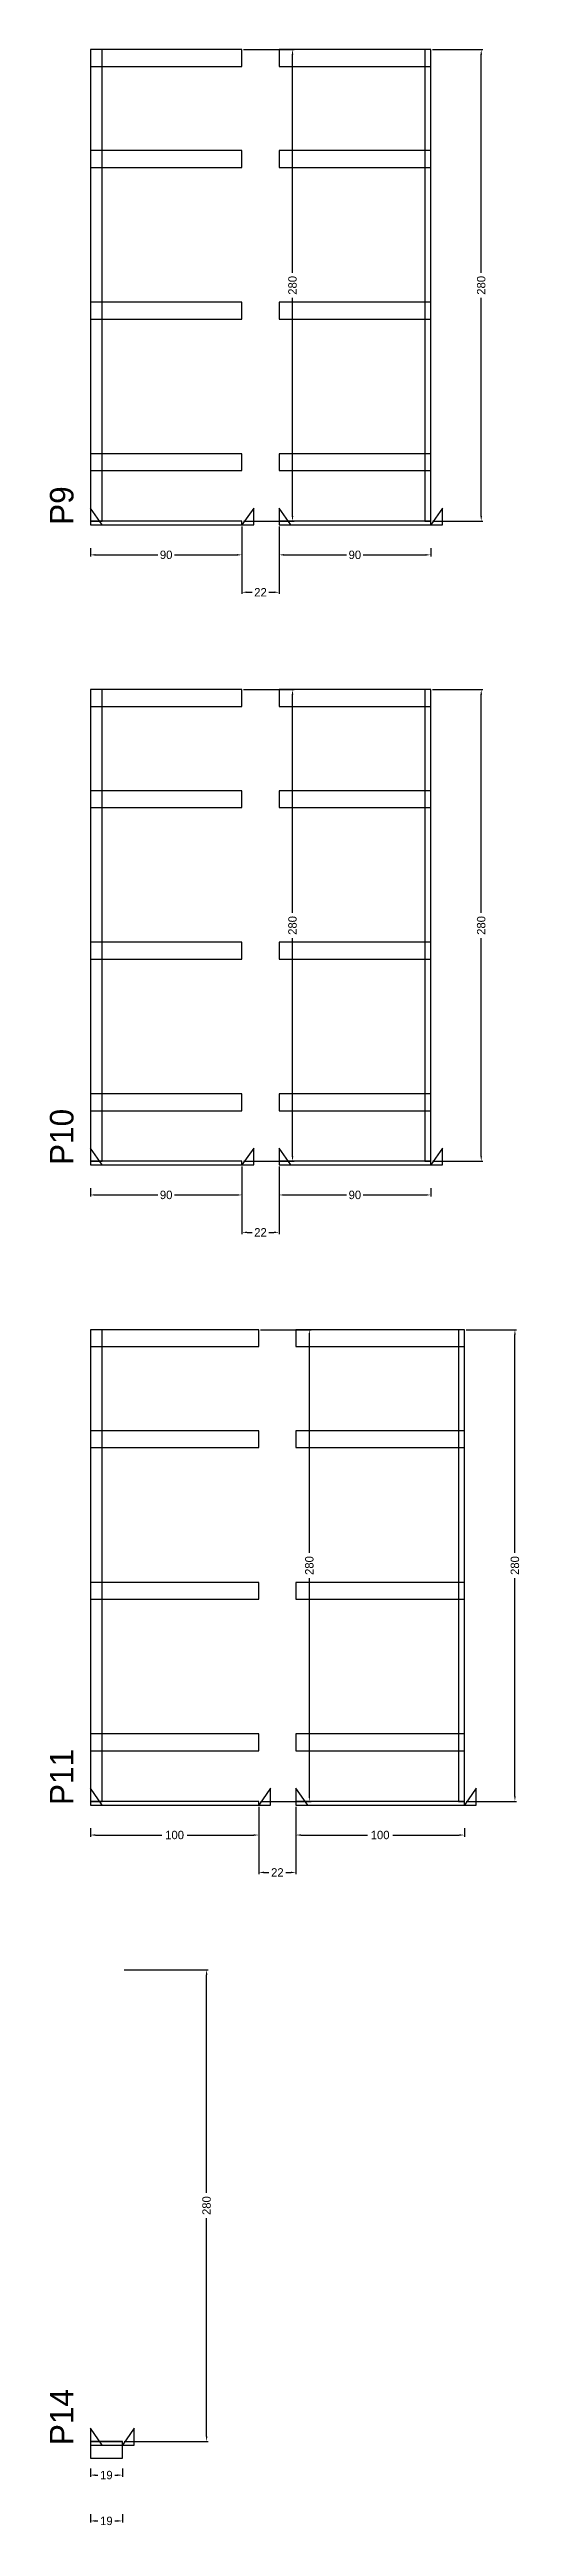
# Model space of a CAD drawing. Header units: centimetres. Extents: x -10500 to 4299, y -11026 to 295.
# Drawn here: x 3976 to 4255, y -1568 to -98 of the extents above; entities that cross this region are included whole.
import ezdxf

# ---------------------------------------------------------------- set-up
doc = ezdxf.new("R2010")
doc.units = ezdxf.units.CM
for name, color, linetype in [('COTA', 241, 'Continuous'), ('NOMENCLATURA', 7, 'Continuous'), ('SARR_2.2x10', 60, 'Continuous'), ('SARR_2.2x7', 40, 'Continuous')]:
    doc.layers.add(name, color=color, linetype=linetype)
doc.dimstyles.new('PAINEL-NOVA', dxfattribs={"dimtxt": 5, "dimasz": 3, "dimexe": 1, "dimexo": 1, "dimgap": 1, "dimtad": 1, "dimcen": 2.5, "dimazin": 3, "dimtfac": 1, "dimtmove": 0, "dimatfit": 3})

msp = doc.modelspace()

# ---------------------------------------------------------------- texts
at = {"layer": 'NOMENCLATURA'}
for s, p in [('P9', (3990, -380)), ('P10', (3990, -760)), ('P11', (3990, -1140)), ('P14', (3990, -1520))]:
    msp.add_text(s, height=14, rotation=90, dxfattribs=at).set_placement(p)

# ---------------------------------------------------------------- blocks, each defined once
blk = doc.blocks.new('_CLOSEDFILLED')
at = {"color": 0, "linetype": 'BYBLOCK'}
blk.add_solid([(-1, 0.16), (0, 0), (-1, -0.16)], dxfattribs=at)
blk = doc.blocks.new('*D157')
for p, q in [((4000, -1533.8), (4000, -1538.8)), ((4003, -1537.8), (4004.5, -1537.8)), ((4014.5, -1537.8), (4016, -1537.8)), ((4019, -1533.8), (4019, -1538.8))]:
    blk.add_line(p, q)
at = {"layer": 'Defpoints'}
for p in [(4000, -1532.8), (4000, -1537.8), (4019, -1532.8)]:
    blk.add_point(p, dxfattribs=at)
at = {"layer": 'SARR_2.2x10', "xscale": 3, "yscale": 3, "rotation": 180}
blk.add_blockref('_CLOSEDFILLED', (4000, -1537.8), dxfattribs=at)
at = {"layer": 'SARR_2.2x10', "xscale": 3, "yscale": 3}
blk.add_blockref('_CLOSEDFILLED', (4019, -1537.8), dxfattribs=at)
at = {"layer": 'SARR_2.2x10', "insert": (4009.5, -1537.8), "char_height": 5, "attachment_point": 5}
blk.add_mtext('19', dxfattribs=at)
blk = doc.blocks.new('*D158')
for p, q in [((4020, -1237.8), (4070, -1237.8)), ((4069, -1370.3), (4069, -1240.8)), ((4069, -1514.8), (4069, -1385.3)), ((4020, -1517.8), (4070, -1517.8))]:
    blk.add_line(p, q)
at = {"layer": 'Defpoints'}
for p in [(4019, -1237.8), (4019, -1517.8), (4069, -1517.8)]:
    blk.add_point(p, dxfattribs=at)
at = {"layer": 'SARR_2.2x10', "xscale": 3, "yscale": 3}
for p, rotation in [((4069, -1237.8), 90), ((4069, -1517.8), 270)]:
    blk.add_blockref('_CLOSEDFILLED', p, dxfattribs=dict(at, rotation=rotation))
at = {"layer": 'SARR_2.2x10', "insert": (4069, -1377.8), "char_height": 5, "attachment_point": 5, "rotation": 90}
blk.add_mtext('280', dxfattribs=at)
blk = doc.blocks.new('*D159')
for p, q in [((4020, -1237.8), (4070, -1237.8)), ((4069, -1370.3), (4069, -1240.8)), ((4069, -1514.8), (4069, -1385.3)), ((4020, -1517.8), (4070, -1517.8))]:
    blk.add_line(p, q)
at = {"layer": 'Defpoints'}
for p in [(4019, -1237.8), (4019, -1517.8), (4069, -1517.8)]:
    blk.add_point(p, dxfattribs=at)
at = {"layer": 'SARR_2.2x10', "xscale": 3, "yscale": 3}
for p, rotation in [((4069, -1237.8), 90), ((4069, -1517.8), 270)]:
    blk.add_blockref('_CLOSEDFILLED', p, dxfattribs=dict(at, rotation=rotation))
at = {"layer": 'SARR_2.2x10', "insert": (4069, -1377.8), "char_height": 5, "attachment_point": 5, "rotation": 90}
blk.add_mtext('280', dxfattribs=at)
blk = doc.blocks.new('*D160')
for p, q in [((4020, -1237.8), (4070, -1237.8)), ((4069, -1370.3), (4069, -1240.8)), ((4069, -1514.8), (4069, -1385.3)), ((4020, -1517.8), (4070, -1517.8))]:
    blk.add_line(p, q)
at = {"layer": 'Defpoints'}
for p in [(4019, -1237.8), (4019, -1517.8), (4069, -1517.8)]:
    blk.add_point(p, dxfattribs=at)
at = {"layer": 'SARR_2.2x10', "xscale": 3, "yscale": 3}
for p, rotation in [((4069, -1237.8), 90), ((4069, -1517.8), 270)]:
    blk.add_blockref('_CLOSEDFILLED', p, dxfattribs=dict(at, rotation=rotation))
at = {"layer": 'SARR_2.2x10', "insert": (4069, -1377.8), "char_height": 5, "attachment_point": 5, "rotation": 90}
blk.add_mtext('280', dxfattribs=at)
blk = doc.blocks.new('*D161')
for p, q in [((4020, -1237.8), (4070, -1237.8)), ((4069, -1370.3), (4069, -1240.8)), ((4069, -1514.8), (4069, -1385.3)), ((4020, -1517.8), (4070, -1517.8))]:
    blk.add_line(p, q)
at = {"layer": 'Defpoints'}
for p in [(4019, -1237.8), (4019, -1517.8), (4069, -1517.8)]:
    blk.add_point(p, dxfattribs=at)
at = {"layer": 'SARR_2.2x10', "xscale": 3, "yscale": 3}
for p, rotation in [((4069, -1237.8), 90), ((4069, -1517.8), 270)]:
    blk.add_blockref('_CLOSEDFILLED', p, dxfattribs=dict(at, rotation=rotation))
at = {"layer": 'SARR_2.2x10', "insert": (4069, -1377.8), "char_height": 5, "attachment_point": 5, "rotation": 90}
blk.add_mtext('280', dxfattribs=at)
blk = doc.blocks.new('*D162')
for p, q in [((4000, -1561), (4000, -1566)), ((4003, -1565), (4004.5, -1565)), ((4014.5, -1565), (4016, -1565)), ((4019, -1561), (4019, -1566))]:
    blk.add_line(p, q)
at = {"layer": 'Defpoints'}
for p in [(4000, -1560), (4000, -1565), (4019, -1560)]:
    blk.add_point(p, dxfattribs=at)
at = {"layer": 'SARR_2.2x10', "xscale": 3, "yscale": 3, "rotation": 180}
blk.add_blockref('_CLOSEDFILLED', (4000, -1565), dxfattribs=at)
at = {"layer": 'SARR_2.2x10', "xscale": 3, "yscale": 3}
blk.add_blockref('_CLOSEDFILLED', (4019, -1565), dxfattribs=at)
at = {"layer": 'SARR_2.2x10', "insert": (4009.5, -1565), "char_height": 5, "attachment_point": 5}
blk.add_mtext('19', dxfattribs=at)
blk = doc.blocks.new('GRA-E')
at = {"layer": 'SARR_2.2x7'}
blk.add_lwpolyline([(0, 0), (7, 0), (0, 10)], close=True, dxfattribs=at)
blk = doc.blocks.new('GRA-D')
at = {"layer": 'SARR_2.2x7'}
blk.add_lwpolyline([(0, 0), (7, 0), (7, 10)], close=True, dxfattribs=at)
blk = doc.blocks.new('*D123')
for p, q in [((4000, -1153.8), (4000, -1158.8)), ((4003, -1157.8), (4042.5, -1157.8)), ((4057.5, -1157.8), (4097, -1157.8)), ((4100, -1153.8), (4100, -1158.8))]:
    blk.add_line(p, q)
at = {"layer": 'Defpoints'}
for p in [(4000, -1152.8), (4000, -1157.8), (4100, -1152.8)]:
    blk.add_point(p, dxfattribs=at)
at = {"layer": 'SARR_2.2x10', "xscale": 3, "yscale": 3, "rotation": 180}
blk.add_blockref('_CLOSEDFILLED', (4000, -1157.8), dxfattribs=at)
at = {"layer": 'SARR_2.2x10', "xscale": 3, "yscale": 3}
blk.add_blockref('_CLOSEDFILLED', (4100, -1157.8), dxfattribs=at)
at = {"layer": 'SARR_2.2x10', "insert": (4050, -1157.8), "char_height": 5, "attachment_point": 5}
blk.add_mtext('100', dxfattribs=at)
blk = doc.blocks.new('*D124')
for p, q in [((4101, -857.8), (4131, -857.8)), ((4130, -990.3), (4130, -860.8)), ((4130, -1134.8), (4130, -1005.3)), ((4101, -1137.8), (4131, -1137.8))]:
    blk.add_line(p, q)
at = {"layer": 'Defpoints'}
for p in [(4100, -857.8), (4100, -1137.8), (4130, -1137.8)]:
    blk.add_point(p, dxfattribs=at)
at = {"layer": 'SARR_2.2x10', "xscale": 3, "yscale": 3}
for p, rotation in [((4130, -857.8), 90), ((4130, -1137.8), 270)]:
    blk.add_blockref('_CLOSEDFILLED', p, dxfattribs=dict(at, rotation=rotation))
at = {"layer": 'SARR_2.2x10', "insert": (4130, -997.8), "char_height": 5, "attachment_point": 5, "rotation": 90}
blk.add_mtext('280', dxfattribs=at)
blk = doc.blocks.new('*D125')
for p, q in [((4122, -1153.8), (4122, -1158.8)), ((4125, -1157.8), (4164.5, -1157.8)), ((4179.5, -1157.8), (4219, -1157.8)), ((4222, -1153.8), (4222, -1158.8))]:
    blk.add_line(p, q)
at = {"layer": 'Defpoints'}
for p in [(4122, -1152.8), (4122, -1157.8), (4222, -1152.8)]:
    blk.add_point(p, dxfattribs=at)
at = {"layer": 'SARR_2.2x10', "xscale": 3, "yscale": 3, "rotation": 180}
blk.add_blockref('_CLOSEDFILLED', (4122, -1157.8), dxfattribs=at)
at = {"layer": 'SARR_2.2x10', "xscale": 3, "yscale": 3}
blk.add_blockref('_CLOSEDFILLED', (4222, -1157.8), dxfattribs=at)
at = {"layer": 'SARR_2.2x10', "insert": (4172, -1157.8), "char_height": 5, "attachment_point": 5}
blk.add_mtext('100', dxfattribs=at)
blk = doc.blocks.new('*D126')
for p, q in [((4223, -857.8), (4253, -857.8)), ((4252, -990.3), (4252, -860.8)), ((4252, -1134.8), (4252, -1005.3)), ((4223, -1137.8), (4253, -1137.8))]:
    blk.add_line(p, q)
at = {"layer": 'Defpoints'}
for p in [(4222, -857.8), (4222, -1137.8), (4252, -1137.8)]:
    blk.add_point(p, dxfattribs=at)
at = {"layer": 'SARR_2.2x10', "xscale": 3, "yscale": 3}
for p, rotation in [((4252, -857.8), 90), ((4252, -1137.8), 270)]:
    blk.add_blockref('_CLOSEDFILLED', p, dxfattribs=dict(at, rotation=rotation))
at = {"layer": 'SARR_2.2x10', "insert": (4252, -997.8), "char_height": 5, "attachment_point": 5, "rotation": 90}
blk.add_mtext('280', dxfattribs=at)
blk = doc.blocks.new('*D127')
for p, q in [((4223, -857.8), (4253, -857.8)), ((4252, -990.3), (4252, -860.8)), ((4252, -1134.8), (4252, -1005.3)), ((4223, -1137.8), (4253, -1137.8))]:
    blk.add_line(p, q)
at = {"layer": 'Defpoints'}
for p in [(4222, -857.8), (4222, -1137.8), (4252, -1137.8)]:
    blk.add_point(p, dxfattribs=at)
at = {"layer": 'SARR_2.2x10', "xscale": 3, "yscale": 3}
for p, rotation in [((4252, -857.8), 90), ((4252, -1137.8), 270)]:
    blk.add_blockref('_CLOSEDFILLED', p, dxfattribs=dict(at, rotation=rotation))
at = {"layer": 'SARR_2.2x10', "insert": (4252, -997.8), "char_height": 5, "attachment_point": 5, "rotation": 90}
blk.add_mtext('280', dxfattribs=at)
blk = doc.blocks.new('*D128')
for p, q in [((4223, -857.8), (4253, -857.8)), ((4252, -990.3), (4252, -860.8)), ((4252, -1134.8), (4252, -1005.3)), ((4223, -1137.8), (4253, -1137.8))]:
    blk.add_line(p, q)
at = {"layer": 'Defpoints'}
for p in [(4222, -857.8), (4222, -1137.8), (4252, -1137.8)]:
    blk.add_point(p, dxfattribs=at)
at = {"layer": 'SARR_2.2x10', "xscale": 3, "yscale": 3}
for p, rotation in [((4252, -857.8), 90), ((4252, -1137.8), 270)]:
    blk.add_blockref('_CLOSEDFILLED', p, dxfattribs=dict(at, rotation=rotation))
at = {"layer": 'SARR_2.2x10', "insert": (4252, -997.8), "char_height": 5, "attachment_point": 5, "rotation": 90}
blk.add_mtext('280', dxfattribs=at)
blk = doc.blocks.new('*D129')
for p, q in [((4223, -857.8), (4253, -857.8)), ((4252, -990.3), (4252, -860.8)), ((4252, -1134.8), (4252, -1005.3)), ((4223, -1137.8), (4253, -1137.8))]:
    blk.add_line(p, q)
at = {"layer": 'Defpoints'}
for p in [(4222, -857.8), (4222, -1137.8), (4252, -1137.8)]:
    blk.add_point(p, dxfattribs=at)
at = {"layer": 'SARR_2.2x10', "xscale": 3, "yscale": 3}
for p, rotation in [((4252, -857.8), 90), ((4252, -1137.8), 270)]:
    blk.add_blockref('_CLOSEDFILLED', p, dxfattribs=dict(at, rotation=rotation))
at = {"layer": 'SARR_2.2x10', "insert": (4252, -997.8), "char_height": 5, "attachment_point": 5, "rotation": 90}
blk.add_mtext('280', dxfattribs=at)
blk = doc.blocks.new('*D130')
for p, q in [((4223, -857.8), (4253, -857.8)), ((4252, -990.3), (4252, -860.8)), ((4252, -1134.8), (4252, -1005.3)), ((4223, -1137.8), (4253, -1137.8))]:
    blk.add_line(p, q)
at = {"layer": 'Defpoints'}
for p in [(4222, -857.8), (4222, -1137.8), (4252, -1137.8)]:
    blk.add_point(p, dxfattribs=at)
at = {"layer": 'SARR_2.2x10', "xscale": 3, "yscale": 3}
for p, rotation in [((4252, -857.8), 90), ((4252, -1137.8), 270)]:
    blk.add_blockref('_CLOSEDFILLED', p, dxfattribs=dict(at, rotation=rotation))
at = {"layer": 'SARR_2.2x10', "insert": (4252, -997.8), "char_height": 5, "attachment_point": 5, "rotation": 90}
blk.add_mtext('280', dxfattribs=at)
blk = doc.blocks.new('*D131')
for p, q in [((4223, -857.8), (4253, -857.8)), ((4252, -990.3), (4252, -860.8)), ((4252, -1134.8), (4252, -1005.3)), ((4223, -1137.8), (4253, -1137.8))]:
    blk.add_line(p, q)
at = {"layer": 'Defpoints'}
for p in [(4222, -857.8), (4222, -1137.8), (4252, -1137.8)]:
    blk.add_point(p, dxfattribs=at)
at = {"layer": 'SARR_2.2x10', "xscale": 3, "yscale": 3}
for p, rotation in [((4252, -857.8), 90), ((4252, -1137.8), 270)]:
    blk.add_blockref('_CLOSEDFILLED', p, dxfattribs=dict(at, rotation=rotation))
at = {"layer": 'SARR_2.2x10', "insert": (4252, -997.8), "char_height": 5, "attachment_point": 5, "rotation": 90}
blk.add_mtext('280', dxfattribs=at)
blk = doc.blocks.new('*D132')
for p, q in [((4223, -857.8), (4253, -857.8)), ((4252, -990.3), (4252, -860.8)), ((4252, -1134.8), (4252, -1005.3)), ((4223, -1137.8), (4253, -1137.8))]:
    blk.add_line(p, q)
at = {"layer": 'Defpoints'}
for p in [(4222, -857.8), (4222, -1137.8), (4252, -1137.8)]:
    blk.add_point(p, dxfattribs=at)
at = {"layer": 'SARR_2.2x10', "xscale": 3, "yscale": 3}
for p, rotation in [((4252, -857.8), 90), ((4252, -1137.8), 270)]:
    blk.add_blockref('_CLOSEDFILLED', p, dxfattribs=dict(at, rotation=rotation))
at = {"layer": 'SARR_2.2x10', "insert": (4252, -997.8), "char_height": 5, "attachment_point": 5, "rotation": 90}
blk.add_mtext('280', dxfattribs=at)
blk = doc.blocks.new('*D133')
for p, q in [((4223, -857.8), (4253, -857.8)), ((4252, -990.3), (4252, -860.8)), ((4252, -1134.8), (4252, -1005.3)), ((4223, -1137.8), (4253, -1137.8))]:
    blk.add_line(p, q)
at = {"layer": 'Defpoints'}
for p in [(4222, -857.8), (4222, -1137.8), (4252, -1137.8)]:
    blk.add_point(p, dxfattribs=at)
at = {"layer": 'SARR_2.2x10', "xscale": 3, "yscale": 3}
for p, rotation in [((4252, -857.8), 90), ((4252, -1137.8), 270)]:
    blk.add_blockref('_CLOSEDFILLED', p, dxfattribs=dict(at, rotation=rotation))
at = {"layer": 'SARR_2.2x10', "insert": (4252, -997.8), "char_height": 5, "attachment_point": 5, "rotation": 90}
blk.add_mtext('280', dxfattribs=at)
blk = doc.blocks.new('*D134')
for p, q in [((4223, -857.8), (4253, -857.8)), ((4252, -990.3), (4252, -860.8)), ((4252, -1134.8), (4252, -1005.3)), ((4223, -1137.8), (4253, -1137.8))]:
    blk.add_line(p, q)
at = {"layer": 'Defpoints'}
for p in [(4222, -857.8), (4222, -1137.8), (4252, -1137.8)]:
    blk.add_point(p, dxfattribs=at)
at = {"layer": 'SARR_2.2x10', "xscale": 3, "yscale": 3}
for p, rotation in [((4252, -857.8), 90), ((4252, -1137.8), 270)]:
    blk.add_blockref('_CLOSEDFILLED', p, dxfattribs=dict(at, rotation=rotation))
at = {"layer": 'SARR_2.2x10', "insert": (4252, -997.8), "char_height": 5, "attachment_point": 5, "rotation": 90}
blk.add_mtext('280', dxfattribs=at)
blk = doc.blocks.new('*D135')
for p, q in [((4223, -857.8), (4253, -857.8)), ((4252, -990.3), (4252, -860.8)), ((4252, -1134.8), (4252, -1005.3)), ((4223, -1137.8), (4253, -1137.8))]:
    blk.add_line(p, q)
at = {"layer": 'Defpoints'}
for p in [(4222, -857.8), (4222, -1137.8), (4252, -1137.8)]:
    blk.add_point(p, dxfattribs=at)
at = {"layer": 'SARR_2.2x10', "xscale": 3, "yscale": 3}
for p, rotation in [((4252, -857.8), 90), ((4252, -1137.8), 270)]:
    blk.add_blockref('_CLOSEDFILLED', p, dxfattribs=dict(at, rotation=rotation))
at = {"layer": 'SARR_2.2x10', "insert": (4252, -997.8), "char_height": 5, "attachment_point": 5, "rotation": 90}
blk.add_mtext('280', dxfattribs=at)
blk = doc.blocks.new('*D136')
for p, q in [((4100, -1141), (4100, -1181)), ((4122, -1141), (4122, -1181)), ((4103, -1180), (4106, -1180)), ((4116, -1180), (4119, -1180))]:
    blk.add_line(p, q)
at = {"layer": 'Defpoints'}
for p in [(4100, -1140), (4122, -1140), (4100, -1180)]:
    blk.add_point(p, dxfattribs=at)
at = {"layer": 'COTA', "xscale": 3, "yscale": 3, "rotation": 180}
blk.add_blockref('_CLOSEDFILLED', (4100, -1180), dxfattribs=at)
at = {"layer": 'COTA', "xscale": 3, "yscale": 3}
blk.add_blockref('_CLOSEDFILLED', (4122, -1180), dxfattribs=at)
at = {"layer": 'COTA', "insert": (4111, -1180), "char_height": 5, "attachment_point": 5}
blk.add_mtext('22', dxfattribs=at)
blk = doc.blocks.new('*D89')
for p, q in [((4000, -773.8), (4000, -778.8)), ((4003, -777.8), (4040, -777.8)), ((4050, -777.8), (4087, -777.8)), ((4090, -773.8), (4090, -778.8))]:
    blk.add_line(p, q)
at = {"layer": 'Defpoints'}
for p in [(4000, -772.8), (4000, -777.8), (4090, -772.8)]:
    blk.add_point(p, dxfattribs=at)
at = {"layer": 'SARR_2.2x10', "xscale": 3, "yscale": 3, "rotation": 180}
blk.add_blockref('_CLOSEDFILLED', (4000, -777.8), dxfattribs=at)
at = {"layer": 'SARR_2.2x10', "xscale": 3, "yscale": 3}
blk.add_blockref('_CLOSEDFILLED', (4090, -777.8), dxfattribs=at)
at = {"layer": 'SARR_2.2x10', "insert": (4045, -777.8), "char_height": 5, "attachment_point": 5}
blk.add_mtext('90', dxfattribs=at)
blk = doc.blocks.new('*D90')
for p, q in [((4091, -477.8), (4121, -477.8)), ((4120, -610.3), (4120, -480.8)), ((4120, -754.8), (4120, -625.3)), ((4091, -757.8), (4121, -757.8))]:
    blk.add_line(p, q)
at = {"layer": 'Defpoints'}
for p in [(4090, -477.8), (4090, -757.8), (4120, -757.8)]:
    blk.add_point(p, dxfattribs=at)
at = {"layer": 'SARR_2.2x10', "xscale": 3, "yscale": 3}
for p, rotation in [((4120, -477.8), 90), ((4120, -757.8), 270)]:
    blk.add_blockref('_CLOSEDFILLED', p, dxfattribs=dict(at, rotation=rotation))
at = {"layer": 'SARR_2.2x10', "insert": (4120, -617.8), "char_height": 5, "attachment_point": 5, "rotation": 90}
blk.add_mtext('280', dxfattribs=at)
blk = doc.blocks.new('*D91')
for p, q in [((4112, -773.8), (4112, -778.8)), ((4115, -777.8), (4152, -777.8)), ((4162, -777.8), (4199, -777.8)), ((4202, -773.8), (4202, -778.8))]:
    blk.add_line(p, q)
at = {"layer": 'Defpoints'}
for p in [(4112, -772.8), (4112, -777.8), (4202, -772.8)]:
    blk.add_point(p, dxfattribs=at)
at = {"layer": 'SARR_2.2x10', "xscale": 3, "yscale": 3, "rotation": 180}
blk.add_blockref('_CLOSEDFILLED', (4112, -777.8), dxfattribs=at)
at = {"layer": 'SARR_2.2x10', "xscale": 3, "yscale": 3}
blk.add_blockref('_CLOSEDFILLED', (4202, -777.8), dxfattribs=at)
at = {"layer": 'SARR_2.2x10', "insert": (4157, -777.8), "char_height": 5, "attachment_point": 5}
blk.add_mtext('90', dxfattribs=at)
blk = doc.blocks.new('*D92')
for p, q in [((4203, -477.8), (4233, -477.8)), ((4232, -610.3), (4232, -480.8)), ((4232, -754.8), (4232, -625.3)), ((4203, -757.8), (4233, -757.8))]:
    blk.add_line(p, q)
at = {"layer": 'Defpoints'}
for p in [(4202, -477.8), (4202, -757.8), (4232, -757.8)]:
    blk.add_point(p, dxfattribs=at)
at = {"layer": 'SARR_2.2x10', "xscale": 3, "yscale": 3}
for p, rotation in [((4232, -477.8), 90), ((4232, -757.8), 270)]:
    blk.add_blockref('_CLOSEDFILLED', p, dxfattribs=dict(at, rotation=rotation))
at = {"layer": 'SARR_2.2x10', "insert": (4232, -617.8), "char_height": 5, "attachment_point": 5, "rotation": 90}
blk.add_mtext('280', dxfattribs=at)
blk = doc.blocks.new('*D93')
for p, q in [((4203, -477.8), (4233, -477.8)), ((4232, -610.3), (4232, -480.8)), ((4232, -754.8), (4232, -625.3)), ((4203, -757.8), (4233, -757.8))]:
    blk.add_line(p, q)
at = {"layer": 'Defpoints'}
for p in [(4202, -477.8), (4202, -757.8), (4232, -757.8)]:
    blk.add_point(p, dxfattribs=at)
at = {"layer": 'SARR_2.2x10', "xscale": 3, "yscale": 3}
for p, rotation in [((4232, -477.8), 90), ((4232, -757.8), 270)]:
    blk.add_blockref('_CLOSEDFILLED', p, dxfattribs=dict(at, rotation=rotation))
at = {"layer": 'SARR_2.2x10', "insert": (4232, -617.8), "char_height": 5, "attachment_point": 5, "rotation": 90}
blk.add_mtext('280', dxfattribs=at)
blk = doc.blocks.new('*D94')
for p, q in [((4203, -477.8), (4233, -477.8)), ((4232, -610.3), (4232, -480.8)), ((4232, -754.8), (4232, -625.3)), ((4203, -757.8), (4233, -757.8))]:
    blk.add_line(p, q)
at = {"layer": 'Defpoints'}
for p in [(4202, -477.8), (4202, -757.8), (4232, -757.8)]:
    blk.add_point(p, dxfattribs=at)
at = {"layer": 'SARR_2.2x10', "xscale": 3, "yscale": 3}
for p, rotation in [((4232, -477.8), 90), ((4232, -757.8), 270)]:
    blk.add_blockref('_CLOSEDFILLED', p, dxfattribs=dict(at, rotation=rotation))
at = {"layer": 'SARR_2.2x10', "insert": (4232, -617.8), "char_height": 5, "attachment_point": 5, "rotation": 90}
blk.add_mtext('280', dxfattribs=at)
blk = doc.blocks.new('*D95')
for p, q in [((4203, -477.8), (4233, -477.8)), ((4232, -610.3), (4232, -480.8)), ((4232, -754.8), (4232, -625.3)), ((4203, -757.8), (4233, -757.8))]:
    blk.add_line(p, q)
at = {"layer": 'Defpoints'}
for p in [(4202, -477.8), (4202, -757.8), (4232, -757.8)]:
    blk.add_point(p, dxfattribs=at)
at = {"layer": 'SARR_2.2x10', "xscale": 3, "yscale": 3}
for p, rotation in [((4232, -477.8), 90), ((4232, -757.8), 270)]:
    blk.add_blockref('_CLOSEDFILLED', p, dxfattribs=dict(at, rotation=rotation))
at = {"layer": 'SARR_2.2x10', "insert": (4232, -617.8), "char_height": 5, "attachment_point": 5, "rotation": 90}
blk.add_mtext('280', dxfattribs=at)
blk = doc.blocks.new('*D96')
for p, q in [((4203, -477.8), (4233, -477.8)), ((4232, -610.3), (4232, -480.8)), ((4232, -754.8), (4232, -625.3)), ((4203, -757.8), (4233, -757.8))]:
    blk.add_line(p, q)
at = {"layer": 'Defpoints'}
for p in [(4202, -477.8), (4202, -757.8), (4232, -757.8)]:
    blk.add_point(p, dxfattribs=at)
at = {"layer": 'SARR_2.2x10', "xscale": 3, "yscale": 3}
for p, rotation in [((4232, -477.8), 90), ((4232, -757.8), 270)]:
    blk.add_blockref('_CLOSEDFILLED', p, dxfattribs=dict(at, rotation=rotation))
at = {"layer": 'SARR_2.2x10', "insert": (4232, -617.8), "char_height": 5, "attachment_point": 5, "rotation": 90}
blk.add_mtext('280', dxfattribs=at)
blk = doc.blocks.new('*D97')
for p, q in [((4203, -477.8), (4233, -477.8)), ((4232, -610.3), (4232, -480.8)), ((4232, -754.8), (4232, -625.3)), ((4203, -757.8), (4233, -757.8))]:
    blk.add_line(p, q)
at = {"layer": 'Defpoints'}
for p in [(4202, -477.8), (4202, -757.8), (4232, -757.8)]:
    blk.add_point(p, dxfattribs=at)
at = {"layer": 'SARR_2.2x10', "xscale": 3, "yscale": 3}
for p, rotation in [((4232, -477.8), 90), ((4232, -757.8), 270)]:
    blk.add_blockref('_CLOSEDFILLED', p, dxfattribs=dict(at, rotation=rotation))
at = {"layer": 'SARR_2.2x10', "insert": (4232, -617.8), "char_height": 5, "attachment_point": 5, "rotation": 90}
blk.add_mtext('280', dxfattribs=at)
blk = doc.blocks.new('*D98')
for p, q in [((4203, -477.8), (4233, -477.8)), ((4232, -610.3), (4232, -480.8)), ((4232, -754.8), (4232, -625.3)), ((4203, -757.8), (4233, -757.8))]:
    blk.add_line(p, q)
at = {"layer": 'Defpoints'}
for p in [(4202, -477.8), (4202, -757.8), (4232, -757.8)]:
    blk.add_point(p, dxfattribs=at)
at = {"layer": 'SARR_2.2x10', "xscale": 3, "yscale": 3}
for p, rotation in [((4232, -477.8), 90), ((4232, -757.8), 270)]:
    blk.add_blockref('_CLOSEDFILLED', p, dxfattribs=dict(at, rotation=rotation))
at = {"layer": 'SARR_2.2x10', "insert": (4232, -617.8), "char_height": 5, "attachment_point": 5, "rotation": 90}
blk.add_mtext('280', dxfattribs=at)
blk = doc.blocks.new('*D99')
for p, q in [((4203, -477.8), (4233, -477.8)), ((4232, -610.3), (4232, -480.8)), ((4232, -754.8), (4232, -625.3)), ((4203, -757.8), (4233, -757.8))]:
    blk.add_line(p, q)
at = {"layer": 'Defpoints'}
for p in [(4202, -477.8), (4202, -757.8), (4232, -757.8)]:
    blk.add_point(p, dxfattribs=at)
at = {"layer": 'SARR_2.2x10', "xscale": 3, "yscale": 3}
for p, rotation in [((4232, -477.8), 90), ((4232, -757.8), 270)]:
    blk.add_blockref('_CLOSEDFILLED', p, dxfattribs=dict(at, rotation=rotation))
at = {"layer": 'SARR_2.2x10', "insert": (4232, -617.8), "char_height": 5, "attachment_point": 5, "rotation": 90}
blk.add_mtext('280', dxfattribs=at)
blk = doc.blocks.new('*D100')
for p, q in [((4203, -477.8), (4233, -477.8)), ((4232, -610.3), (4232, -480.8)), ((4232, -754.8), (4232, -625.3)), ((4203, -757.8), (4233, -757.8))]:
    blk.add_line(p, q)
at = {"layer": 'Defpoints'}
for p in [(4202, -477.8), (4202, -757.8), (4232, -757.8)]:
    blk.add_point(p, dxfattribs=at)
at = {"layer": 'SARR_2.2x10', "xscale": 3, "yscale": 3}
for p, rotation in [((4232, -477.8), 90), ((4232, -757.8), 270)]:
    blk.add_blockref('_CLOSEDFILLED', p, dxfattribs=dict(at, rotation=rotation))
at = {"layer": 'SARR_2.2x10', "insert": (4232, -617.8), "char_height": 5, "attachment_point": 5, "rotation": 90}
blk.add_mtext('280', dxfattribs=at)
blk = doc.blocks.new('*D101')
for p, q in [((4203, -477.8), (4233, -477.8)), ((4232, -610.3), (4232, -480.8)), ((4232, -754.8), (4232, -625.3)), ((4203, -757.8), (4233, -757.8))]:
    blk.add_line(p, q)
at = {"layer": 'Defpoints'}
for p in [(4202, -477.8), (4202, -757.8), (4232, -757.8)]:
    blk.add_point(p, dxfattribs=at)
at = {"layer": 'SARR_2.2x10', "xscale": 3, "yscale": 3}
for p, rotation in [((4232, -477.8), 90), ((4232, -757.8), 270)]:
    blk.add_blockref('_CLOSEDFILLED', p, dxfattribs=dict(at, rotation=rotation))
at = {"layer": 'SARR_2.2x10', "insert": (4232, -617.8), "char_height": 5, "attachment_point": 5, "rotation": 90}
blk.add_mtext('280', dxfattribs=at)
blk = doc.blocks.new('*D102')
for p, q in [((4090, -761), (4090, -801)), ((4112, -761), (4112, -801)), ((4093, -800), (4096, -800)), ((4106, -800), (4109, -800))]:
    blk.add_line(p, q)
at = {"layer": 'Defpoints'}
for p in [(4090, -760), (4112, -760), (4090, -800)]:
    blk.add_point(p, dxfattribs=at)
at = {"layer": 'COTA', "xscale": 3, "yscale": 3, "rotation": 180}
blk.add_blockref('_CLOSEDFILLED', (4090, -800), dxfattribs=at)
at = {"layer": 'COTA', "xscale": 3, "yscale": 3}
blk.add_blockref('_CLOSEDFILLED', (4112, -800), dxfattribs=at)
at = {"layer": 'COTA', "insert": (4101, -800), "char_height": 5, "attachment_point": 5}
blk.add_mtext('22', dxfattribs=at)
blk = doc.blocks.new('*D55')
for p, q in [((4000, -393.8), (4000, -398.8)), ((4090, -393.8), (4090, -398.8)), ((4003, -397.8), (4040, -397.8)), ((4050, -397.8), (4087, -397.8))]:
    blk.add_line(p, q)
at = {"layer": 'Defpoints'}
for p in [(4000, -392.8), (4090, -392.8), (4000, -397.8)]:
    blk.add_point(p, dxfattribs=at)
at = {"layer": 'SARR_2.2x10', "xscale": 3, "yscale": 3, "rotation": 180}
blk.add_blockref('_CLOSEDFILLED', (4000, -397.8), dxfattribs=at)
at = {"layer": 'SARR_2.2x10', "xscale": 3, "yscale": 3}
blk.add_blockref('_CLOSEDFILLED', (4090, -397.8), dxfattribs=at)
at = {"layer": 'SARR_2.2x10', "insert": (4045, -397.8), "char_height": 5, "attachment_point": 5}
blk.add_mtext('90', dxfattribs=at)
blk = doc.blocks.new('*D56')
for p, q in [((4091, -97.8), (4121, -97.8)), ((4120, -230.3), (4120, -100.8)), ((4120, -374.8), (4120, -245.3)), ((4091, -377.8), (4121, -377.8))]:
    blk.add_line(p, q)
at = {"layer": 'Defpoints'}
for p in [(4090, -97.8), (4090, -377.8), (4120, -377.8)]:
    blk.add_point(p, dxfattribs=at)
at = {"layer": 'SARR_2.2x10', "xscale": 3, "yscale": 3}
for p, rotation in [((4120, -97.8), 90), ((4120, -377.8), 270)]:
    blk.add_blockref('_CLOSEDFILLED', p, dxfattribs=dict(at, rotation=rotation))
at = {"layer": 'SARR_2.2x10', "insert": (4120, -237.8), "char_height": 5, "attachment_point": 5, "rotation": 90}
blk.add_mtext('280', dxfattribs=at)
blk = doc.blocks.new('*D57')
for p, q in [((4112, -393.8), (4112, -398.8)), ((4202, -393.8), (4202, -398.8)), ((4115, -397.8), (4152, -397.8)), ((4162, -397.8), (4199, -397.8))]:
    blk.add_line(p, q)
at = {"layer": 'Defpoints'}
for p in [(4112, -392.8), (4202, -392.8), (4112, -397.8)]:
    blk.add_point(p, dxfattribs=at)
at = {"layer": 'SARR_2.2x10', "xscale": 3, "yscale": 3, "rotation": 180}
blk.add_blockref('_CLOSEDFILLED', (4112, -397.8), dxfattribs=at)
at = {"layer": 'SARR_2.2x10', "xscale": 3, "yscale": 3}
blk.add_blockref('_CLOSEDFILLED', (4202, -397.8), dxfattribs=at)
at = {"layer": 'SARR_2.2x10', "insert": (4157, -397.8), "char_height": 5, "attachment_point": 5}
blk.add_mtext('90', dxfattribs=at)
blk = doc.blocks.new('*D58')
for p, q in [((4203, -97.8), (4233, -97.8)), ((4232, -230.3), (4232, -100.8)), ((4232, -374.8), (4232, -245.3)), ((4203, -377.8), (4233, -377.8))]:
    blk.add_line(p, q)
at = {"layer": 'Defpoints'}
for p in [(4202, -97.8), (4202, -377.8), (4232, -377.8)]:
    blk.add_point(p, dxfattribs=at)
at = {"layer": 'SARR_2.2x10', "xscale": 3, "yscale": 3}
for p, rotation in [((4232, -97.8), 90), ((4232, -377.8), 270)]:
    blk.add_blockref('_CLOSEDFILLED', p, dxfattribs=dict(at, rotation=rotation))
at = {"layer": 'SARR_2.2x10', "insert": (4232, -237.8), "char_height": 5, "attachment_point": 5, "rotation": 90}
blk.add_mtext('280', dxfattribs=at)
blk = doc.blocks.new('*D59')
for p, q in [((4203, -97.8), (4233, -97.8)), ((4232, -230.3), (4232, -100.8)), ((4232, -374.8), (4232, -245.3)), ((4203, -377.8), (4233, -377.8))]:
    blk.add_line(p, q)
at = {"layer": 'Defpoints'}
for p in [(4202, -97.8), (4202, -377.8), (4232, -377.8)]:
    blk.add_point(p, dxfattribs=at)
at = {"layer": 'SARR_2.2x10', "xscale": 3, "yscale": 3}
for p, rotation in [((4232, -97.8), 90), ((4232, -377.8), 270)]:
    blk.add_blockref('_CLOSEDFILLED', p, dxfattribs=dict(at, rotation=rotation))
at = {"layer": 'SARR_2.2x10', "insert": (4232, -237.8), "char_height": 5, "attachment_point": 5, "rotation": 90}
blk.add_mtext('280', dxfattribs=at)
blk = doc.blocks.new('*D60')
for p, q in [((4203, -97.8), (4233, -97.8)), ((4232, -230.3), (4232, -100.8)), ((4232, -374.8), (4232, -245.3)), ((4203, -377.8), (4233, -377.8))]:
    blk.add_line(p, q)
at = {"layer": 'Defpoints'}
for p in [(4202, -97.8), (4202, -377.8), (4232, -377.8)]:
    blk.add_point(p, dxfattribs=at)
at = {"layer": 'SARR_2.2x10', "xscale": 3, "yscale": 3}
for p, rotation in [((4232, -97.8), 90), ((4232, -377.8), 270)]:
    blk.add_blockref('_CLOSEDFILLED', p, dxfattribs=dict(at, rotation=rotation))
at = {"layer": 'SARR_2.2x10', "insert": (4232, -237.8), "char_height": 5, "attachment_point": 5, "rotation": 90}
blk.add_mtext('280', dxfattribs=at)
blk = doc.blocks.new('*D61')
for p, q in [((4203, -97.8), (4233, -97.8)), ((4232, -230.3), (4232, -100.8)), ((4232, -374.8), (4232, -245.3)), ((4203, -377.8), (4233, -377.8))]:
    blk.add_line(p, q)
at = {"layer": 'Defpoints'}
for p in [(4202, -97.8), (4202, -377.8), (4232, -377.8)]:
    blk.add_point(p, dxfattribs=at)
at = {"layer": 'SARR_2.2x10', "xscale": 3, "yscale": 3}
for p, rotation in [((4232, -97.8), 90), ((4232, -377.8), 270)]:
    blk.add_blockref('_CLOSEDFILLED', p, dxfattribs=dict(at, rotation=rotation))
at = {"layer": 'SARR_2.2x10', "insert": (4232, -237.8), "char_height": 5, "attachment_point": 5, "rotation": 90}
blk.add_mtext('280', dxfattribs=at)
blk = doc.blocks.new('*D62')
for p, q in [((4203, -97.8), (4233, -97.8)), ((4232, -230.3), (4232, -100.8)), ((4232, -374.8), (4232, -245.3)), ((4203, -377.8), (4233, -377.8))]:
    blk.add_line(p, q)
at = {"layer": 'Defpoints'}
for p in [(4202, -97.8), (4202, -377.8), (4232, -377.8)]:
    blk.add_point(p, dxfattribs=at)
at = {"layer": 'SARR_2.2x10', "xscale": 3, "yscale": 3}
for p, rotation in [((4232, -97.8), 90), ((4232, -377.8), 270)]:
    blk.add_blockref('_CLOSEDFILLED', p, dxfattribs=dict(at, rotation=rotation))
at = {"layer": 'SARR_2.2x10', "insert": (4232, -237.8), "char_height": 5, "attachment_point": 5, "rotation": 90}
blk.add_mtext('280', dxfattribs=at)
blk = doc.blocks.new('*D63')
for p, q in [((4203, -97.8), (4233, -97.8)), ((4232, -230.3), (4232, -100.8)), ((4232, -374.8), (4232, -245.3)), ((4203, -377.8), (4233, -377.8))]:
    blk.add_line(p, q)
at = {"layer": 'Defpoints'}
for p in [(4202, -97.8), (4202, -377.8), (4232, -377.8)]:
    blk.add_point(p, dxfattribs=at)
at = {"layer": 'SARR_2.2x10', "xscale": 3, "yscale": 3}
for p, rotation in [((4232, -97.8), 90), ((4232, -377.8), 270)]:
    blk.add_blockref('_CLOSEDFILLED', p, dxfattribs=dict(at, rotation=rotation))
at = {"layer": 'SARR_2.2x10', "insert": (4232, -237.8), "char_height": 5, "attachment_point": 5, "rotation": 90}
blk.add_mtext('280', dxfattribs=at)
blk = doc.blocks.new('*D64')
for p, q in [((4203, -97.8), (4233, -97.8)), ((4232, -230.3), (4232, -100.8)), ((4232, -374.8), (4232, -245.3)), ((4203, -377.8), (4233, -377.8))]:
    blk.add_line(p, q)
at = {"layer": 'Defpoints'}
for p in [(4202, -97.8), (4202, -377.8), (4232, -377.8)]:
    blk.add_point(p, dxfattribs=at)
at = {"layer": 'SARR_2.2x10', "xscale": 3, "yscale": 3}
for p, rotation in [((4232, -97.8), 90), ((4232, -377.8), 270)]:
    blk.add_blockref('_CLOSEDFILLED', p, dxfattribs=dict(at, rotation=rotation))
at = {"layer": 'SARR_2.2x10', "insert": (4232, -237.8), "char_height": 5, "attachment_point": 5, "rotation": 90}
blk.add_mtext('280', dxfattribs=at)
blk = doc.blocks.new('*D65')
for p, q in [((4203, -97.8), (4233, -97.8)), ((4232, -230.3), (4232, -100.8)), ((4232, -374.8), (4232, -245.3)), ((4203, -377.8), (4233, -377.8))]:
    blk.add_line(p, q)
at = {"layer": 'Defpoints'}
for p in [(4202, -97.8), (4202, -377.8), (4232, -377.8)]:
    blk.add_point(p, dxfattribs=at)
at = {"layer": 'SARR_2.2x10', "xscale": 3, "yscale": 3}
for p, rotation in [((4232, -97.8), 90), ((4232, -377.8), 270)]:
    blk.add_blockref('_CLOSEDFILLED', p, dxfattribs=dict(at, rotation=rotation))
at = {"layer": 'SARR_2.2x10', "insert": (4232, -237.8), "char_height": 5, "attachment_point": 5, "rotation": 90}
blk.add_mtext('280', dxfattribs=at)
blk = doc.blocks.new('*D66')
for p, q in [((4203, -97.8), (4233, -97.8)), ((4232, -230.3), (4232, -100.8)), ((4232, -374.8), (4232, -245.3)), ((4203, -377.8), (4233, -377.8))]:
    blk.add_line(p, q)
at = {"layer": 'Defpoints'}
for p in [(4202, -97.8), (4202, -377.8), (4232, -377.8)]:
    blk.add_point(p, dxfattribs=at)
at = {"layer": 'SARR_2.2x10', "xscale": 3, "yscale": 3}
for p, rotation in [((4232, -97.8), 90), ((4232, -377.8), 270)]:
    blk.add_blockref('_CLOSEDFILLED', p, dxfattribs=dict(at, rotation=rotation))
at = {"layer": 'SARR_2.2x10', "insert": (4232, -237.8), "char_height": 5, "attachment_point": 5, "rotation": 90}
blk.add_mtext('280', dxfattribs=at)
blk = doc.blocks.new('*D67')
for p, q in [((4203, -97.8), (4233, -97.8)), ((4232, -230.3), (4232, -100.8)), ((4232, -374.8), (4232, -245.3)), ((4203, -377.8), (4233, -377.8))]:
    blk.add_line(p, q)
at = {"layer": 'Defpoints'}
for p in [(4202, -97.8), (4202, -377.8), (4232, -377.8)]:
    blk.add_point(p, dxfattribs=at)
at = {"layer": 'SARR_2.2x10', "xscale": 3, "yscale": 3}
for p, rotation in [((4232, -97.8), 90), ((4232, -377.8), 270)]:
    blk.add_blockref('_CLOSEDFILLED', p, dxfattribs=dict(at, rotation=rotation))
at = {"layer": 'SARR_2.2x10', "insert": (4232, -237.8), "char_height": 5, "attachment_point": 5, "rotation": 90}
blk.add_mtext('280', dxfattribs=at)
blk = doc.blocks.new('*D68')
for p, q in [((4090, -381), (4090, -421)), ((4112, -381), (4112, -421)), ((4093, -420), (4096, -420)), ((4106, -420), (4109, -420))]:
    blk.add_line(p, q)
at = {"layer": 'Defpoints'}
for p in [(4090, -380), (4112, -380), (4090, -420)]:
    blk.add_point(p, dxfattribs=at)
at = {"layer": 'COTA', "xscale": 3, "yscale": 3, "rotation": 180}
blk.add_blockref('_CLOSEDFILLED', (4090, -420), dxfattribs=at)
at = {"layer": 'COTA', "xscale": 3, "yscale": 3}
blk.add_blockref('_CLOSEDFILLED', (4112, -420), dxfattribs=at)
at = {"layer": 'COTA', "insert": (4101, -420), "char_height": 5, "attachment_point": 5}
blk.add_mtext('22', dxfattribs=at)

# ---------------------------------------------------------------- dimensions: what is measured, and where the dimension line sits
at = {"layer": 'COTA'}
for base, p1, p2, picture, middle in [((4090, -420), (4090, -380), (4112, -380), '*D68', (4101, -420)), ((4090, -800), (4090, -760), (4112, -760), '*D102', (4101, -800)), ((4100, -1180), (4100, -1140), (4122, -1140), '*D136', (4111, -1180))]:
    dim = msp.add_linear_dim(base=base, p1=p1, p2=p2, dimstyle='PAINEL-NOVA', dxfattribs=at)
    dim.commit()
    dim.dimension.update_dxf_attribs({"geometry": picture, "text_midpoint": middle})
at = {"layer": 'SARR_2.2x10'}
for base, p1, p2, picture, middle in [((4120, -377.8), (4090, -377.8), (4090, -97.8), '*D56', (4120, -237.8)), ((4232, -377.8), (4202, -377.8), (4202, -97.8), '*D58', (4232, -237.8)), ((4232, -377.8), (4202, -377.8), (4202, -97.8), '*D59', (4232, -237.8)), ((4232, -377.8), (4202, -377.8), (4202, -97.8), '*D60', (4232, -237.8)), ((4232, -377.8), (4202, -377.8), (4202, -97.8), '*D61', (4232, -237.8)), ((4232, -377.8), (4202, -377.8), (4202, -97.8), '*D62', (4232, -237.8)), ((4232, -377.8), (4202, -377.8), (4202, -97.8), '*D63', (4232, -237.8)), ((4232, -377.8), (4202, -377.8), (4202, -97.8), '*D64', (4232, -237.8)), ((4232, -377.8), (4202, -377.8), (4202, -97.8), '*D65', (4232, -237.8)), ((4232, -377.8), (4202, -377.8), (4202, -97.8), '*D66', (4232, -237.8)), ((4232, -377.8), (4202, -377.8), (4202, -97.8), '*D67', (4232, -237.8)), ((4120, -757.8), (4090, -757.8), (4090, -477.8), '*D90', (4120, -617.8)), ((4232, -757.8), (4202, -757.8), (4202, -477.8), '*D92', (4232, -617.8)), ((4232, -757.8), (4202, -757.8), (4202, -477.8), '*D93', (4232, -617.8)), ((4232, -757.8), (4202, -757.8), (4202, -477.8), '*D94', (4232, -617.8)), ((4232, -757.8), (4202, -757.8), (4202, -477.8), '*D95', (4232, -617.8)), ((4232, -757.8), (4202, -757.8), (4202, -477.8), '*D96', (4232, -617.8)), ((4232, -757.8), (4202, -757.8), (4202, -477.8), '*D97', (4232, -617.8)), ((4232, -757.8), (4202, -757.8), (4202, -477.8), '*D98', (4232, -617.8)), ((4232, -757.8), (4202, -757.8), (4202, -477.8), '*D99', (4232, -617.8)), ((4232, -757.8), (4202, -757.8), (4202, -477.8), '*D100', (4232, -617.8)), ((4232, -757.8), (4202, -757.8), (4202, -477.8), '*D101', (4232, -617.8)), ((4130, -1137.8), (4100, -1137.8), (4100, -857.8), '*D124', (4130, -997.8)), ((4252, -1137.8), (4222, -1137.8), (4222, -857.8), '*D126', (4252, -997.8)), ((4252, -1137.8), (4222, -1137.8), (4222, -857.8), '*D127', (4252, -997.8)), ((4252, -1137.8), (4222, -1137.8), (4222, -857.8), '*D128', (4252, -997.8)), ((4252, -1137.8), (4222, -1137.8), (4222, -857.8), '*D129', (4252, -997.8)), ((4252, -1137.8), (4222, -1137.8), (4222, -857.8), '*D130', (4252, -997.8)), ((4252, -1137.8), (4222, -1137.8), (4222, -857.8), '*D131', (4252, -997.8)), ((4252, -1137.8), (4222, -1137.8), (4222, -857.8), '*D132', (4252, -997.8)), ((4252, -1137.8), (4222, -1137.8), (4222, -857.8), '*D133', (4252, -997.8)), ((4252, -1137.8), (4222, -1137.8), (4222, -857.8), '*D134', (4252, -997.8)), ((4252, -1137.8), (4222, -1137.8), (4222, -857.8), '*D135', (4252, -997.8)), ((4069, -1517.8), (4019, -1517.8), (4019, -1237.8), '*D158', (4069, -1377.8)), ((4069, -1517.8), (4019, -1517.8), (4019, -1237.8), '*D159', (4069, -1377.8)), ((4069, -1517.8), (4019, -1517.8), (4019, -1237.8), '*D160', (4069, -1377.8)), ((4069, -1517.8), (4019, -1517.8), (4019, -1237.8), '*D161', (4069, -1377.8))]:
    dim = msp.add_linear_dim(base=base, p1=p1, p2=p2, angle=90, dimstyle='PAINEL-NOVA', dxfattribs=at)
    dim.commit()
    dim.dimension.update_dxf_attribs({"geometry": picture, "text_midpoint": middle})
for base, p1, p2, picture, middle in [((4000, -397.8), (4000, -392.8), (4090, -392.8), '*D55', (4045, -397.8)), ((4112, -397.8), (4112, -392.8), (4202, -392.8), '*D57', (4157, -397.8)), ((4000, -777.8), (4000, -772.8), (4090, -772.8), '*D89', (4045, -777.8)), ((4112, -777.8), (4112, -772.8), (4202, -772.8), '*D91', (4157, -777.8)), ((4000, -1157.8), (4000, -1152.8), (4100, -1152.8), '*D123', (4050, -1157.8)), ((4122, -1157.8), (4122, -1152.8), (4222, -1152.8), '*D125', (4172, -1157.8)), ((4000, -1537.8), (4000, -1532.8), (4019, -1532.8), '*D157', (4009.5, -1537.8)), ((4000, -1565), (4000, -1560), (4019, -1560), '*D162', (4009.5, -1565))]:
    dim = msp.add_linear_dim(base=base, p1=p1, p2=p2, dimstyle='PAINEL-NOVA', dxfattribs=at)
    dim.commit()
    dim.dimension.update_dxf_attribs({"geometry": picture, "text_midpoint": middle})

# ---------------------------------------------------------------- linework, layer by layer
at = {"layer": 'SARR_2.2x10'}
for p, q in [((4090, -97.8), (4000, -97.8)), ((4000, -97.8), (4000, -107.8)), ((4090, -107.8), (4090, -97.8)), ((4202, -97.8), (4112, -97.8)), ((4112, -97.8), (4112, -107.8)), ((4202, -107.8), (4202, -97.8)), ((4000, -107.8), (4090, -107.8)), ((4112, -107.8), (4202, -107.8)), ((4090, -157.8), (4000, -157.8)), ((4000, -157.8), (4000, -167.8)), ((4090, -167.8), (4090, -157.8)), ((4202, -157.8), (4112, -157.8)), ((4112, -157.8), (4112, -167.8)), ((4202, -167.8), (4202, -157.8)), ((4000, -167.8), (4090, -167.8)), ((4112, -167.8), (4202, -167.8)), ((4090, -247.8), (4000, -247.8)), ((4000, -247.8), (4000, -257.8)), ((4090, -257.8), (4090, -247.8)), ((4202, -247.8), (4112, -247.8)), ((4112, -247.8), (4112, -257.8)), ((4202, -257.8), (4202, -247.8)), ((4000, -257.8), (4090, -257.8)), ((4112, -257.8), (4202, -257.8)), ((4090, -337.8), (4000, -337.8)), ((4000, -337.8), (4000, -347.8)), ((4090, -347.8), (4090, -337.8)), ((4202, -337.8), (4112, -337.8)), ((4112, -337.8), (4112, -347.8)), ((4202, -347.8), (4202, -337.8)), ((4000, -347.8), (4090, -347.8)), ((4112, -347.8), (4202, -347.8)), ((4090, -477.8), (4000, -477.8)), ((4000, -477.8), (4000, -487.8)), ((4090, -487.8), (4090, -477.8)), ((4202, -477.8), (4112, -477.8)), ((4112, -477.8), (4112, -487.8)), ((4202, -487.8), (4202, -477.8)), ((4000, -487.8), (4090, -487.8)), ((4112, -487.8), (4202, -487.8)), ((4090, -537.8), (4000, -537.8)), ((4000, -537.8), (4000, -547.8)), ((4090, -547.8), (4090, -537.8)), ((4202, -537.8), (4112, -537.8)), ((4112, -537.8), (4112, -547.8)), ((4202, -547.8), (4202, -537.8)), ((4000, -547.8), (4090, -547.8)), ((4112, -547.8), (4202, -547.8)), ((4090, -627.8), (4000, -627.8)), ((4000, -627.8), (4000, -637.8)), ((4090, -637.8), (4090, -627.8)), ((4202, -627.8), (4112, -627.8)), ((4112, -627.8), (4112, -637.8)), ((4202, -637.8), (4202, -627.8)), ((4000, -637.8), (4090, -637.8)), ((4112, -637.8), (4202, -637.8)), ((4090, -717.8), (4000, -717.8)), ((4000, -717.8), (4000, -727.8)), ((4090, -727.8), (4090, -717.8)), ((4202, -717.8), (4112, -717.8)), ((4112, -717.8), (4112, -727.8)), ((4202, -727.8), (4202, -717.8)), ((4000, -727.8), (4090, -727.8)), ((4112, -727.8), (4202, -727.8)), ((4100, -857.8), (4000, -857.8)), ((4000, -857.8), (4000, -867.8)), ((4100, -867.8), (4100, -857.8)), ((4222, -857.8), (4122, -857.8)), ((4122, -857.8), (4122, -867.8)), ((4222, -867.8), (4222, -857.8)), ((4000, -867.8), (4100, -867.8)), ((4122, -867.8), (4222, -867.8)), ((4100, -917.8), (4000, -917.8)), ((4000, -917.8), (4000, -927.8)), ((4100, -927.8), (4100, -917.8)), ((4222, -917.8), (4122, -917.8)), ((4122, -917.8), (4122, -927.8)), ((4222, -927.8), (4222, -917.8)), ((4000, -927.8), (4100, -927.8)), ((4122, -927.8), (4222, -927.8)), ((4100, -1007.8), (4000, -1007.8)), ((4000, -1007.8), (4000, -1017.8)), ((4100, -1017.8), (4100, -1007.8)), ((4222, -1007.8), (4122, -1007.8)), ((4122, -1007.8), (4122, -1017.8)), ((4222, -1017.8), (4222, -1007.8)), ((4000, -1017.8), (4100, -1017.8)), ((4122, -1017.8), (4222, -1017.8)), ((4100, -1097.8), (4000, -1097.8)), ((4000, -1097.8), (4000, -1107.8)), ((4100, -1107.8), (4100, -1097.8)), ((4222, -1097.8), (4122, -1097.8)), ((4122, -1097.8), (4122, -1107.8)), ((4222, -1107.8), (4222, -1097.8)), ((4000, -1107.8), (4100, -1107.8)), ((4122, -1107.8), (4222, -1107.8)), ((4019, -1517.8), (4000, -1517.8)), ((4000, -1517.8), (4000, -1527.8)), ((4000, -1527.8), (4019, -1527.8)), ((4019, -1527.8), (4019, -1517.8))]:
    msp.add_line(p, q, dxfattribs=at)
at = {"layer": 'SARR_2.2x7'}
for p, q in [((4007, -97.8), (4000, -97.8)), ((4000, -97.8), (4000, -377.8)), ((4007, -377.8), (4007, -97.8)), ((4202, -97.8), (4198.5, -97.8)), ((4198.5, -97.8), (4198.5, -377.8)), ((4202, -377.8), (4202, -97.8)), ((4090, -377.8), (4000, -377.8)), ((4000, -377.8), (4000, -380)), ((4000, -377.8), (4007, -377.8)), ((4000, -380), (4090, -380)), ((4090, -380), (4090, -377.8)), ((4202, -377.8), (4112, -377.8)), ((4112, -377.8), (4112, -380)), ((4112, -380), (4202, -380)), ((4198.5, -377.8), (4202, -377.8)), ((4202, -380), (4202, -377.8)), ((4007, -477.8), (4000, -477.8)), ((4000, -477.8), (4000, -757.8)), ((4007, -757.8), (4007, -477.8)), ((4202, -477.8), (4198.5, -477.8)), ((4198.5, -477.8), (4198.5, -757.8)), ((4202, -757.8), (4202, -477.8)), ((4090, -757.8), (4000, -757.8)), ((4000, -757.8), (4000, -760)), ((4000, -757.8), (4007, -757.8)), ((4000, -760), (4090, -760)), ((4090, -760), (4090, -757.8)), ((4202, -757.8), (4112, -757.8)), ((4112, -757.8), (4112, -760)), ((4112, -760), (4202, -760)), ((4198.5, -757.8), (4202, -757.8)), ((4202, -760), (4202, -757.8)), ((4007, -857.8), (4000, -857.8)), ((4000, -857.8), (4000, -1137.8)), ((4007, -1137.8), (4007, -857.8)), ((4222, -857.8), (4218.5, -857.8)), ((4218.5, -857.8), (4218.5, -1137.8)), ((4222, -1137.8), (4222, -857.8)), ((4100, -1137.8), (4000, -1137.8)), ((4000, -1137.8), (4000, -1140)), ((4000, -1137.8), (4007, -1137.8)), ((4000, -1140), (4100, -1140)), ((4100, -1140), (4100, -1137.8)), ((4222, -1137.8), (4122, -1137.8)), ((4122, -1137.8), (4122, -1140)), ((4122, -1140), (4222, -1140)), ((4218.5, -1137.8), (4222, -1137.8)), ((4222, -1140), (4222, -1137.8)), ((4019, -1517.8), (4000, -1517.8)), ((4000, -1517.8), (4000, -1520)), ((4000, -1517.8), (4007, -1517.8)), ((4000, -1517.8), (4007, -1517.8)), ((4000, -1517.8), (4007, -1517.8)), ((4000, -1517.8), (4007, -1517.8)), ((4000, -1520), (4019, -1520)), ((4007, -1517.8), (4019, -1517.8)), ((4007, -1517.8), (4019, -1517.8)), ((4007, -1517.8), (4019, -1517.8)), ((4007, -1517.8), (4019, -1517.8)), ((4019, -1520), (4019, -1517.8))]:
    msp.add_line(p, q, dxfattribs=at)

# ---------------------------------------------------------------- block references
for name, p in [('GRA-E', (4000, -380)), ('GRA-D', (4090, -380)), ('GRA-E', (4112, -380)), ('GRA-D', (4202, -380)), ('GRA-E', (4000, -760)), ('GRA-D', (4090, -760)), ('GRA-E', (4112, -760)), ('GRA-D', (4202, -760)), ('GRA-E', (4000, -1140)), ('GRA-D', (4100, -1140)), ('GRA-E', (4122, -1140)), ('GRA-D', (4222, -1140)), ('GRA-E', (4000, -1520)), ('GRA-D', (4019, -1520))]:
    msp.add_blockref(name, p, dxfattribs=at)

msp.set_redraw_order([(e.dxf.handle, doc.entitydb.next_handle()) for e in msp.query("TEXT MTEXT ATTDEF DIMENSION ARC_DIMENSION")])  # texts and dimensions are drawn at this point

doc.saveas('drawing.dxf')
